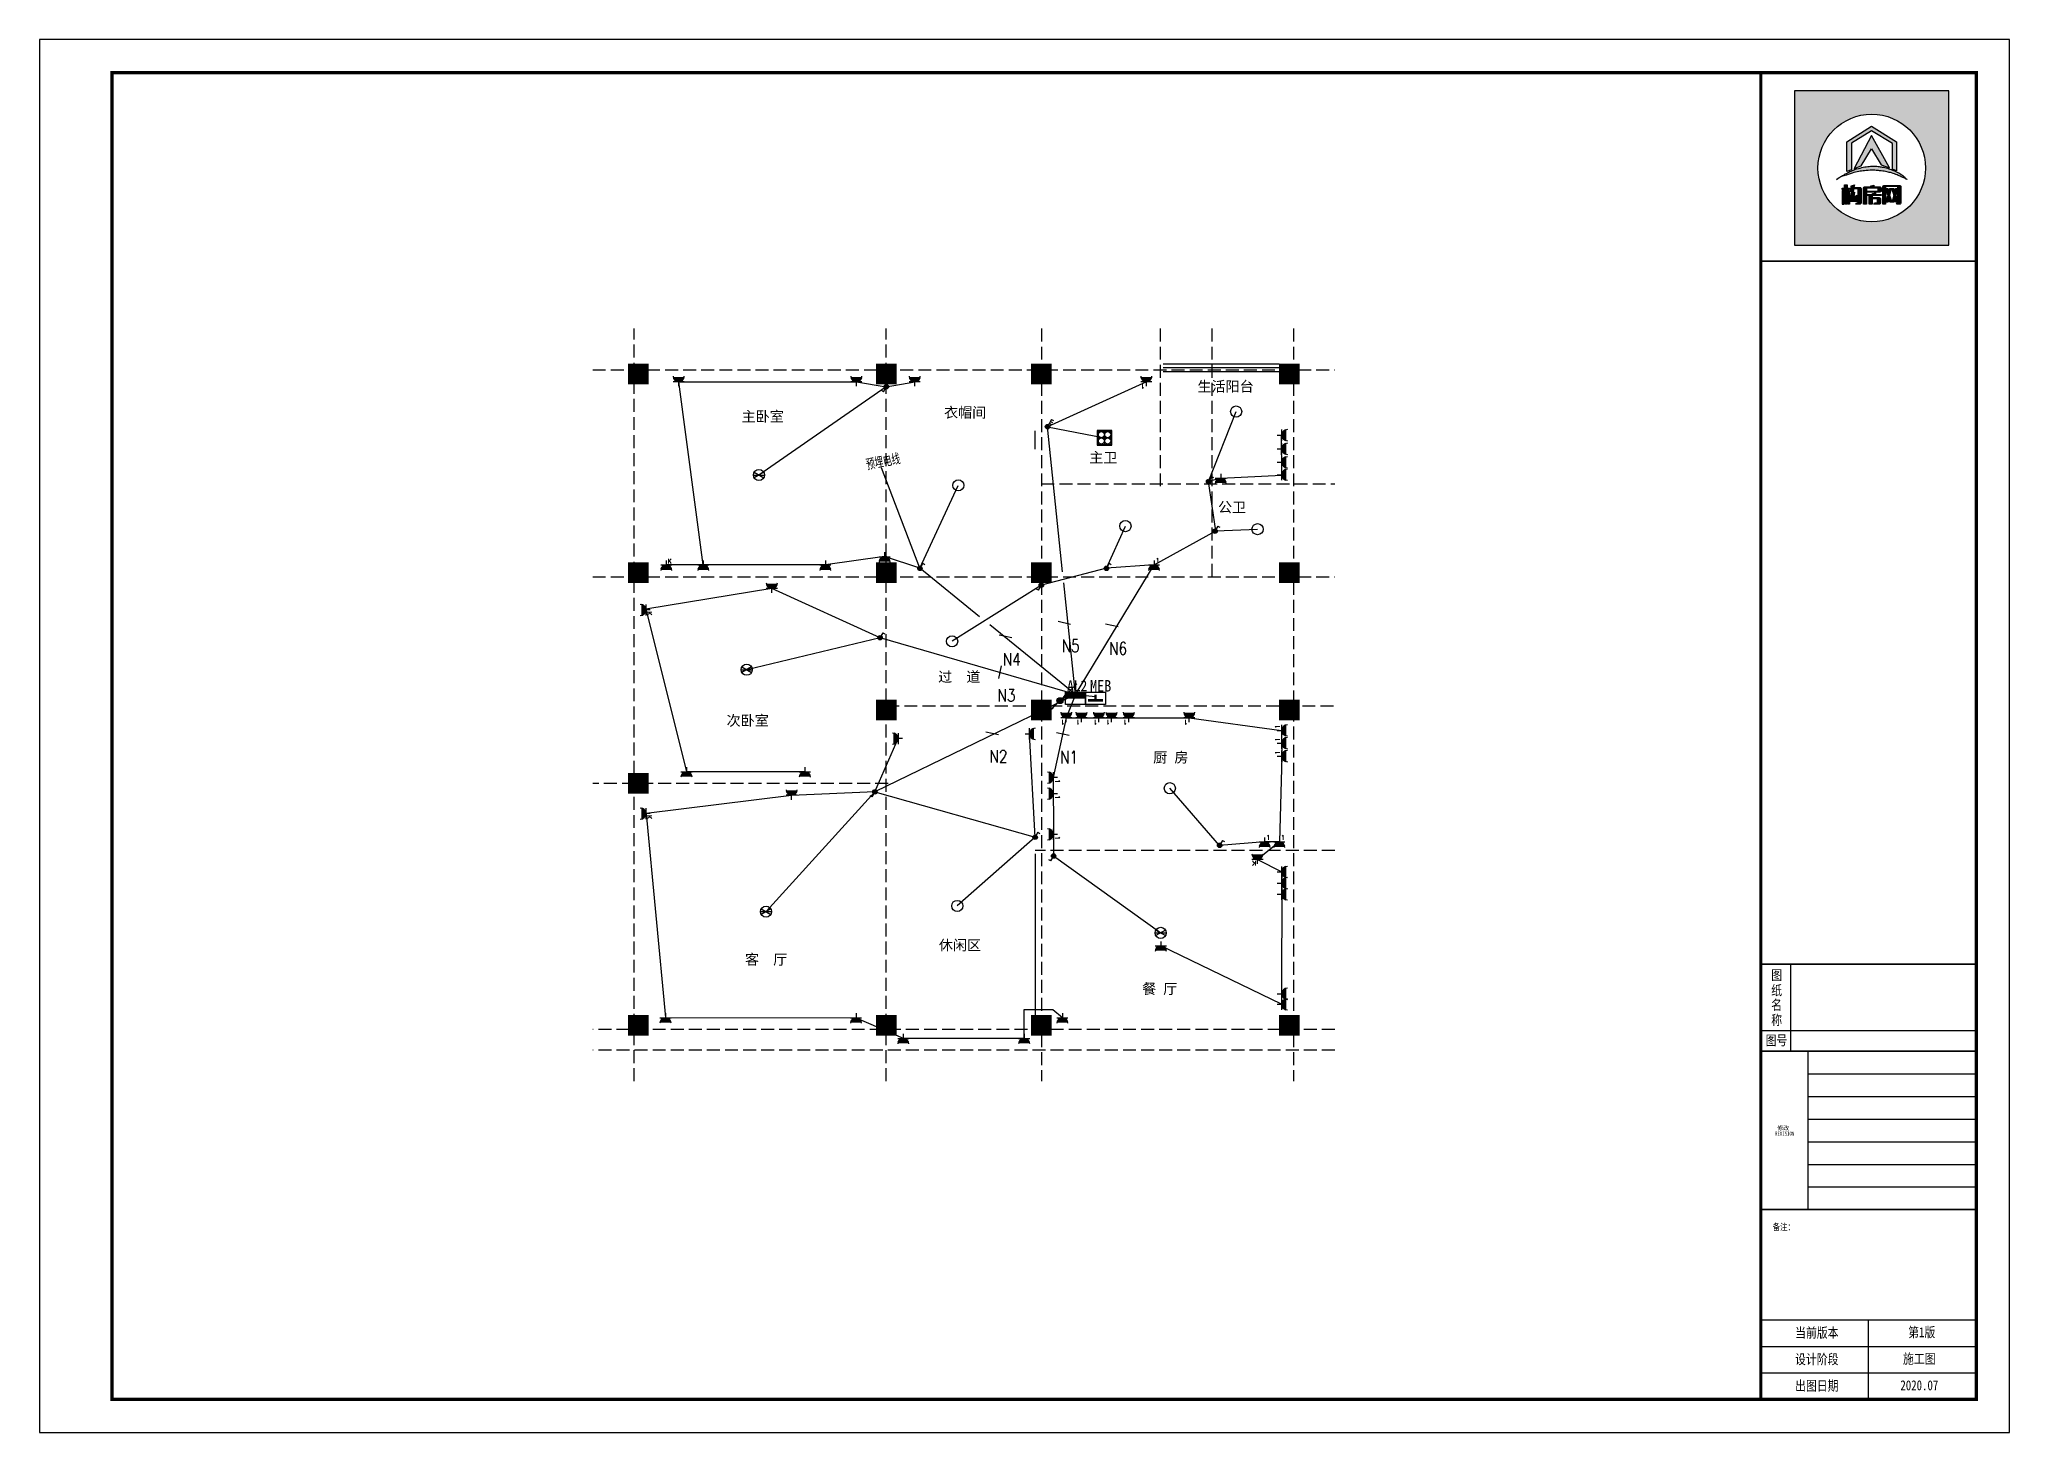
# Model space of a CAD drawing. Header units: millimetres. Extents: x -807114 to 42513, y -468455 to -61603.
# Drawn here: x -222682 to -184560, y -228981 to -202027 of the extents above; entities that cross this region are included whole.
import ezdxf
from ezdxf.enums import TextEntityAlignment as Align

# ---------------------------------------------------------------- set-up
doc = ezdxf.new("R2010")
doc.units = ezdxf.units.MM
doc.header["$LTSCALE"] = 1000
doc.linetypes.add('DASH', pattern=[0.35, 0.25, -0.1])
for name, color, linetype in [('8', 8, 'Continuous'), ('EQUIP-动力', 3, 'Continuous'), ('EQUIP-照明', 3, 'Continuous'), ('EQUIP-箱柜', 3, 'Continuous'), ('FF-FIXT', 31, 'Continuous'), ('KL截面', 30, 'Continuous'), ('LWIRE', 4, 'Continuous'), ('PUB_TEXT', 3, 'Continuous'), ('PUB_TITLE', 4, 'Continuous'), ('TEL_TEXT', 7, 'Continuous'), ('WIRE-照明', 230, 'Continuous'), ('建-轴', 1, 'Continuous')]:
    doc.layers.add(name, color=color, linetype=linetype)
doc.styles.add('_TCH_LABEL', font='COMPLEX', dxfattribs={"bigfont": 'GBCBIG'})
doc.styles.add('_TEL_DIM', font='SIMPLEX', dxfattribs={"width": 0.8, "height": 3.5, "bigfont": 'HZTXT'})
doc.styles.add('COMPLEX', font='COMPLEX')
doc.styles.add('D', font='simhei.ttf', dxfattribs={"width": 0.75, "height": 7})
doc.styles.add('ZDBOX', font='simsun.ttc', dxfattribs={"width": 0.7})
doc.styles.add('图框', font='simsun.ttc', dxfattribs={"width": 0.8})
doc.styles.add('宋体', font='simsun.ttc', dxfattribs={"width": 0.8})

msp = doc.modelspace()

# ---------------------------------------------------------------- texts
at = {"style": 'ZDBOX', "width": 0.8}
for s, height, p in [('纸', 192.5, (-189067.5, -220421.3)), ('图', 192.5, (-189067.5, -220130.8)), ('名', 192.5, (-189067.5, -220701.9)), ('称', 192.5, (-189067.5, -220997)), ('图号', 192.53, (-189071.4, -221394.1)), ('备注：', 128.35, (-188930.3, -224997.8))]:
    msp.add_text(s, height=height, dxfattribs=at).set_placement(p, align=Align.MIDDLE)
for s, p in [('当前版本', (-188711, -227143.9)), ('第1版', (-186522.5, -227135.1)), ('设计阶段', (-188711, -227657.3)), ('施工图', (-186623.1, -227648.5)), ('出图日期', (-188711, -228170.8)), ('2020.07', (-186673.3, -228162))]:
    msp.add_text(s, height=192.53, dxfattribs=at).set_placement(p)
at = {"layer": 'EQUIP-照明', "style": 'COMPLEX', "width": 0.8}
for s, p in [('N5', (-202900.3, -213879.2, 165995.4)), ('N6', (-201980.9, -213930.6, 165995.4)), ('N4', (-204040.5, -214141.9, 165995.4)), ('N3', (-204142.5, -214835.7, 165995.4)), ('N2', (-204297.2, -216019.2, 165995.4)), ('N1', (-202932.3, -216032.9, 165995.4))]:
    msp.add_text(s, height=240, dxfattribs=at).set_placement(p)
at = {"layer": 'EQUIP-照明', "style": '_TCH_LABEL', "flags": 8}
for tag, rotation, p in [('1', 180, (-201332.1, -208734.9)), ('K', 270, (-210875, -213131.2)), ('1', 180, (-202881.6, -215234.9)), ('1', 179.99973, (-202588.4, -215234.9)), ('1', 180.00013, (-202250.5, -215234.9)), ('1', 180, (-202007.1, -215234.9)), ('1', 180, (-201672.6, -215234.9)), ('1', 180, (-200502.2, -215234.9)), ('1', 90, (-198727.7, -215325.4)), ('1', 90, (-198727.7, -215572.3)), ('1', 90, (-198727.7, -215824.1)), ('1', 270, (-202982.6, -216377.3)), ('1', 270, (-202982.6, -216689)), ('K', 270, (-210875, -217070.8)), ('1', 270, (-202982.6, -217475.7)), ('K', 180, (-199179, -217962.5))]:
    msp.add_attdef(tag, text='K', height=89.8, rotation=rotation, dxfattribs=at).set_placement(p, align=Align.MIDDLE_CENTER)
for tag, p in [('K', (-210486.3, -212122.3)), ('1', (-201045.6, -212109.9)), ('1', (-198904.9, -217469.9)), ('1', (-198619.5, -217469.9))]:
    msp.add_attdef(tag, text='K', height=89.8, dxfattribs=at).set_placement(p, align=Align.MIDDLE_CENTER)
at = {"layer": 'KL截面', "linetype": 'ByBlock', "style": 'D'}
for s, p in [('生活阳台', (-200275.5, -208840.7)), ('主卧室', (-209094.8, -209420.7)), ('衣帽间', (-205178.4, -209344.5)), ('主卫', (-202366.7, -210215.6)), ('公卫', (-199877.8, -211177.2)), ('过  道', (-205291.4, -214458.6)), (' 次卧室', (-209521.6, -215304.5)), ('厨 房', (-201131.1, -216017.3)), ('休闲区', (-205279, -219651.4)), (' 客  厅', (-209163.7, -219926.8)), ('餐 厅', (-201345.4, -220494.9))]:
    msp.add_text(s, height=200, dxfattribs=at).set_placement(p)
at = {"layer": 'PUB_TEXT', "style": '图框', "width": 0.9}
for s, height, p in [('AL2', 212.27, (-202796.7, -214638.2)), ('MEB', 224, (-202352.4, -214645.6))]:
    msp.add_text(s, height=height, dxfattribs=at).set_placement(p)
at = {"layer": 'PUB_TEXT', "color": 8, "style": '宋体', "width": 0.7}
msp.add_text('REVISION', height=81.59, dxfattribs=at).set_placement((-189099, -223262.5), align=Align.BOTTOM_LEFT)
at = {"layer": 'PUB_TEXT', "color": 8, "style": '宋体'}
msp.add_text('修改', height=81.59, dxfattribs=at).set_placement((-189054.5, -223128.7))
at = {"layer": 'TEL_TEXT', "style": '_TEL_DIM', "width": 0.564706}
msp.add_text('预埋电线', height=217.6, rotation=10.88803, dxfattribs=at).set_placement((-206660.4, -210366.1, 0))

# ---------------------------------------------------------------- blocks, each defined once
blk = doc.blocks.new('sadasfafa')
h = blk.add_hatch(color=252)
h.dxf.hatch_style = 1
h.paths.add_polyline_path([(1853311, -2488040), (1853311, -2490368), (1855639, -2490368), (1855639, -2488040)])
h.paths.add_polyline_path([(1855286, -2489204, 1), (1853664, -2489204, 1)], flags=16)
edge = h.paths.add_edge_path(flags=0)
edge.add_spline(control_points=[(1853945, -2489376), (1853935, -2489385), (1854022, -2489327), (1854064, -2489324), (1854178, -2489280), (1854273, -2489257), (1854375, -2489242), (1854470, -2489236), (1854555, -2489239), (1854630, -2489250), (1854700, -2489259), (1854781, -2489280), (1854854, -2489303), (1854917, -2489335), (1854967, -2489354), (1854993, -2489368), (1855014, -2489382), (1854982, -2489354), (1854965, -2489332), (1854910, -2489297), (1854854, -2489260), (1854784, -2489234), (1854713, -2489206), (1854640, -2489189), (1854569, -2489179), (1854497, -2489176), (1854414, -2489178), (1854321, -2489198), (1854229, -2489222), (1854147, -2489257), (1854080, -2489292), (1854021, -2489325), (1853977, -2489352), (1853953, -2489369), (1853945, -2489376)], knot_values=[0, 0, 0, 0, 114.670179, 423.637006, 763.89867, 1083.683754, 1343.405239, 1688.07646, 1952.326814, 2113.699055, 2375.693807, 2595.188681, 2872.839541, 3068.155951, 3238.592156, 3348.056762, 3361.095167, 3431.805845, 3527.265261, 3733.200323, 3952.805082, 4160.23278, 4398.128766, 4650.488133, 4837.16968, 5050.428326, 5308.684497, 5588.159898, 5913.430939, 6163.12325, 6398.139207, 6601.625078, 6772.549769, 6871.149972, 6871.149972, 6871.149972, 6871.149972], degree=3, periodic=1)
h.paths.add_polyline_path([(1854530, -2489580), (1854534, -2489580), (1854534, -2489603), (1854618, -2489603), (1854618, -2489621), (1854481, -2489621), (1854481, -2489650), (1854589, -2489650), (1854599, -2489656), (1854606, -2489666), (1854606, -2489733), (1854600, -2489742), (1854590, -2489750), (1854506, -2489750), (1854514, -2489740), (1854518, -2489731), (1854552, -2489731), (1854558, -2489728), (1854560, -2489721), (1854560, -2489675), (1854558, -2489670), (1854553, -2489667), (1854481, -2489667), (1854481, -2489750), (1854436, -2489750), (1854436, -2489626), (1854433, -2489621), (1854406, -2489621), (1854406, -2489603), (1854488, -2489603), (1854488, -2489590)], flags=0)
h.paths.add_polyline_path([(1854486, -2489468), (1854506, -2489461), (1854506, -2489485), (1854510, -2489489), (1854601, -2489489), (1854609, -2489494), (1854615, -2489502), (1854615, -2489556), (1854607, -2489564), (1854599, -2489569), (1854401, -2489569), (1854394, -2489573), (1854394, -2489750), (1854349, -2489750), (1854349, -2489504), (1854355, -2489495), (1854367, -2489489), (1854462, -2489489), (1854462, -2489474)], flags=0)
h.paths.add_polyline_path([(1854394, -2489554), (1854394, -2489512), (1854404, -2489506), (1854562, -2489506), (1854570, -2489513), (1854570, -2489554)], flags=0)
h.paths.add_polyline_path([(1854214, -2489569), (1854203, -2489632), (1854193, -2489683), (1854194, -2489689), (1854218, -2489689), (1854220, -2489683), (1854214, -2489633), (1854254, -2489614), (1854263, -2489686), (1854263, -2489700), (1854255, -2489709), (1854159, -2489709), (1854150, -2489702), (1854148, -2489692), (1854173, -2489569)], flags=0)
h.paths.add_polyline_path([(1854187, -2489466), (1854213, -2489458), (1854207, -2489496), (1854296, -2489496), (1854305, -2489498), (1854312, -2489505), (1854314, -2489513), (1854314, -2489733), (1854310, -2489741), (1854301, -2489750), (1854231, -2489750), (1854238, -2489741), (1854243, -2489730), (1854261, -2489730), (1854268, -2489727), (1854270, -2489720), (1854270, -2489531), (1854270, -2489526), (1854267, -2489521), (1854260, -2489516), (1854202, -2489516), (1854201, -2489534), (1854196, -2489558), (1854150, -2489558), (1854159, -2489535), (1854165, -2489504), (1854167, -2489471)], flags=0)
h.paths.add_polyline_path([(1854140, -2489544), (1854140, -2489750), (1854114, -2489750), (1854114, -2489544)], flags=0)
h.paths.add_polyline_path([(1854056, -2489544), (1854053, -2489750), (1854031, -2489750), (1854031, -2489544)], flags=0)
h.paths.add_polyline_path([(1854107, -2489459), (1854107, -2489508), (1854139, -2489508), (1854139, -2489527), (1854107, -2489527), (1854107, -2489750), (1854062, -2489750), (1854062, -2489527), (1854029, -2489527), (1854029, -2489508), (1854062, -2489508), (1854062, -2489459)], flags=0)
h.paths.add_polyline_path([(1854209, -2489211), (1854471, -2488714), (1854743, -2489200), (1854618, -2489155), (1854470, -2488913), (1854318, -2489172)], flags=0)
h.paths.add_polyline_path([(1854102, -2488808), (1854470, -2488575), (1854848, -2488810), (1854848, -2489247), (1854790, -2489223), (1854790, -2488832), (1854471, -2488643), (1854168, -2488829), (1854168, -2489231), (1854102, -2489257)], flags=0)
h.paths.add_polyline_path([(1854685, -2489750), (1854641, -2489750), (1854641, -2489488), (1854641, -2489484), (1854646, -2489475), (1854656, -2489467), (1854898, -2489467), (1854907, -2489471), (1854916, -2489478), (1854916, -2489731), (1854908, -2489743), (1854902, -2489750), (1854847, -2489750), (1854858, -2489732), (1854866, -2489731), (1854869, -2489724), (1854869, -2489718), (1854867, -2489718), (1854836, -2489718), (1854826, -2489684), (1854814, -2489718), (1854746, -2489718), (1854736, -2489684), (1854722, -2489718), (1854689, -2489718), (1854689, -2489709), (1854691, -2489709), (1854720, -2489621), (1854685, -2489512)], flags=0)
h.paths.add_polyline_path([(1854779, -2489518), (1854809, -2489621), (1854781, -2489709), (1854777, -2489709), (1854750, -2489621), (1854775, -2489518)], flags=0)
h = blk.add_hatch(color=7)
h.dxf.hatch_style = 1
h.paths.add_polyline_path([(1854102, -2489257), (1854168, -2489231), (1854168, -2488829), (1854471, -2488643), (1854790, -2488832), (1854790, -2489223), (1854848, -2489247), (1854848, -2488810), (1854470, -2488575), (1854102, -2488808)])
h = blk.add_hatch(color=7)
h.dxf.hatch_style = 1
h.paths.add_polyline_path([(1854318, -2489172), (1854470, -2488913), (1854618, -2489155), (1854743, -2489200), (1854471, -2488714), (1854209, -2489211)])
h = blk.add_hatch(color=7)
h.dxf.hatch_style = 1
edge = h.paths.add_edge_path()
edge.add_spline(control_points=[(1853945, -2489376), (1853953, -2489369), (1853977, -2489352), (1854021, -2489325), (1854080, -2489292), (1854147, -2489257), (1854229, -2489222), (1854321, -2489198), (1854414, -2489178), (1854497, -2489176), (1854569, -2489179), (1854640, -2489189), (1854713, -2489206), (1854784, -2489234), (1854854, -2489260), (1854910, -2489297), (1854965, -2489332), (1854982, -2489354), (1855014, -2489382), (1854993, -2489368), (1854967, -2489354), (1854917, -2489335), (1854854, -2489303), (1854781, -2489280), (1854700, -2489259), (1854630, -2489250), (1854555, -2489239), (1854470, -2489236), (1854375, -2489242), (1854273, -2489257), (1854178, -2489280), (1854064, -2489324), (1854022, -2489327), (1853935, -2489385), (1853945, -2489376)], knot_values=[0, 0, 0, 0, 98.600203, 269.524894, 473.010766, 708.026723, 957.719033, 1282.990074, 1562.465475, 1820.721647, 2033.980292, 2220.661839, 2473.021206, 2710.917192, 2918.34489, 3137.949649, 3343.884711, 3439.344127, 3510.054805, 3523.09321, 3632.557816, 3802.994021, 3998.310431, 4275.961291, 4495.456165, 4757.450917, 4918.823158, 5183.073513, 5527.744733, 5787.466218, 6107.251302, 6447.512966, 6756.479793, 6871.149972, 6871.149972, 6871.149972, 6871.149972], degree=3, periodic=1)
h = blk.add_hatch(color=7)
h.dxf.hatch_style = 1
h.paths.add_polyline_path([(1854062, -2489459), (1854062, -2489508), (1854029, -2489508), (1854029, -2489527), (1854062, -2489527), (1854062, -2489750), (1854107, -2489750), (1854107, -2489527), (1854139, -2489527), (1854139, -2489508), (1854107, -2489508), (1854107, -2489459)])
h = blk.add_hatch(color=7)
h.dxf.hatch_style = 1
h.paths.add_polyline_path([(1854031, -2489544), (1854031, -2489750), (1854053, -2489750), (1854056, -2489544)])
h = blk.add_hatch(color=7)
h.dxf.hatch_style = 1
h.paths.add_polyline_path([(1854114, -2489544), (1854114, -2489750), (1854140, -2489750), (1854140, -2489544)])
h = blk.add_hatch(color=7)
h.dxf.hatch_style = 1
h.paths.add_polyline_path([(1854167, -2489471), (1854165, -2489504), (1854159, -2489535), (1854150, -2489558), (1854196, -2489558), (1854201, -2489534), (1854202, -2489516), (1854260, -2489516), (1854267, -2489521), (1854270, -2489526), (1854270, -2489531), (1854270, -2489720), (1854268, -2489727), (1854261, -2489730), (1854243, -2489730), (1854238, -2489741), (1854231, -2489750), (1854301, -2489750), (1854310, -2489741), (1854314, -2489733), (1854314, -2489513), (1854312, -2489505), (1854305, -2489498), (1854296, -2489496), (1854207, -2489496), (1854213, -2489458), (1854187, -2489466)])
h = blk.add_hatch(color=7)
h.dxf.hatch_style = 1
h.paths.add_polyline_path([(1854462, -2489474), (1854462, -2489489), (1854367, -2489489), (1854355, -2489495), (1854349, -2489504), (1854349, -2489750), (1854394, -2489750), (1854394, -2489573), (1854401, -2489569), (1854599, -2489569), (1854607, -2489564), (1854615, -2489556), (1854615, -2489502), (1854609, -2489494), (1854601, -2489489), (1854510, -2489489), (1854506, -2489485), (1854506, -2489461), (1854486, -2489468)])
h.paths.add_polyline_path([(1854394, -2489554), (1854394, -2489512), (1854404, -2489506), (1854562, -2489506), (1854570, -2489513), (1854570, -2489554)], flags=16)
h = blk.add_hatch(color=7)
h.dxf.hatch_style = 1
h.paths.add_polyline_path([(1854685, -2489512), (1854685, -2489493), (1854693, -2489483), (1854862, -2489483), (1854869, -2489491), (1854869, -2489724), (1854866, -2489731), (1854858, -2489732), (1854847, -2489750), (1854902, -2489750), (1854908, -2489743), (1854916, -2489731), (1854916, -2489478), (1854907, -2489471), (1854898, -2489467), (1854656, -2489467), (1854646, -2489475), (1854641, -2489484), (1854641, -2489488), (1854641, -2489750), (1854685, -2489750)])
h = blk.add_hatch(color=7)
h.dxf.hatch_style = 1
h.paths.add_polyline_path([(1854866, -2489709), (1854840, -2489621), (1854866, -2489512), (1854836, -2489512), (1854824, -2489558), (1854808, -2489512), (1854745, -2489512), (1854734, -2489557), (1854719, -2489512), (1854689, -2489512), (1854720, -2489621), (1854691, -2489709), (1854689, -2489709), (1854689, -2489710), (1854689, -2489718), (1854722, -2489718), (1854736, -2489684), (1854746, -2489718), (1854814, -2489718), (1854826, -2489684), (1854836, -2489718), (1854867, -2489718), (1854867, -2489709)])
h.paths.add_polyline_path([(1854779, -2489518), (1854809, -2489621), (1854781, -2489709), (1854777, -2489709), (1854750, -2489621), (1854775, -2489518)], flags=16)
h = blk.add_hatch(color=7)
h.dxf.hatch_style = 1
h.paths.add_polyline_path([(1854173, -2489569), (1854148, -2489692), (1854150, -2489702), (1854159, -2489709), (1854255, -2489709), (1854263, -2489700), (1854263, -2489686), (1854254, -2489614), (1854214, -2489633), (1854220, -2489683), (1854218, -2489689), (1854194, -2489689), (1854193, -2489683), (1854203, -2489632), (1854214, -2489569)])
h = blk.add_hatch(color=7)
h.dxf.hatch_style = 1
h.paths.add_polyline_path([(1854488, -2489590), (1854488, -2489603), (1854406, -2489603), (1854406, -2489621), (1854433, -2489621), (1854436, -2489626), (1854436, -2489750), (1854481, -2489750), (1854481, -2489667), (1854553, -2489667), (1854558, -2489670), (1854560, -2489675), (1854560, -2489721), (1854558, -2489728), (1854552, -2489731), (1854518, -2489731), (1854514, -2489740), (1854506, -2489750), (1854590, -2489750), (1854600, -2489742), (1854606, -2489733), (1854606, -2489666), (1854599, -2489656), (1854589, -2489650), (1854481, -2489650), (1854481, -2489621), (1854618, -2489621), (1854618, -2489603), (1854534, -2489603), (1854534, -2489580), (1854530, -2489580)])
for points in [[(1855639, -2488040), (1853311, -2488040), (1853311, -2490368), (1855639, -2490368)], [(1854102, -2489257), (1854102, -2488808), (1854470, -2488575), (1854848, -2488810), (1854848, -2489247), (1854790, -2489223), (1854790, -2488832), (1854471, -2488643), (1854168, -2488829), (1854168, -2489231)], [(1854209, -2489211), (1854318, -2489172), (1854470, -2488913), (1854618, -2489155), (1854743, -2489200), (1854471, -2488714)], [(1854062, -2489459), (1854107, -2489459), (1854107, -2489508), (1854139, -2489508), (1854139, -2489527), (1854107, -2489527), (1854107, -2489750), (1854062, -2489750), (1854062, -2489527), (1854029, -2489527), (1854029, -2489508), (1854062, -2489508)], [(1854056, -2489544), (1854031, -2489544), (1854031, -2489750), (1854053, -2489750)], [(1854114, -2489544), (1854140, -2489544), (1854140, -2489750), (1854114, -2489750)], [(1854462, -2489474), (1854486, -2489468), (1854506, -2489461), (1854506, -2489485), (1854510, -2489489), (1854601, -2489489), (1854609, -2489494), (1854615, -2489502), (1854615, -2489556), (1854607, -2489564), (1854599, -2489569), (1854401, -2489569), (1854394, -2489573), (1854394, -2489750), (1854349, -2489750), (1854349, -2489504), (1854355, -2489495), (1854367, -2489489), (1854462, -2489489)], [(1854394, -2489554), (1854570, -2489554), (1854570, -2489513), (1854562, -2489506), (1854404, -2489506), (1854394, -2489512)], [(1854641, -2489750), (1854641, -2489488), (1854641, -2489484), (1854646, -2489475), (1854656, -2489467), (1854898, -2489467), (1854907, -2489471), (1854916, -2489478), (1854916, -2489731), (1854908, -2489743), (1854902, -2489750), (1854847, -2489750), (1854858, -2489732), (1854866, -2489731), (1854869, -2489724), (1854869, -2489491), (1854862, -2489483), (1854693, -2489483), (1854685, -2489493), (1854685, -2489750)], [(1854775, -2489518), (1854779, -2489518), (1854809, -2489621), (1854781, -2489709), (1854777, -2489709), (1854750, -2489621)], [(1854488, -2489590), (1854530, -2489580), (1854534, -2489580), (1854534, -2489603), (1854618, -2489603), (1854618, -2489621), (1854481, -2489621), (1854481, -2489650), (1854589, -2489650), (1854599, -2489656), (1854606, -2489666), (1854606, -2489733), (1854600, -2489742), (1854590, -2489750), (1854506, -2489750), (1854514, -2489740), (1854518, -2489731), (1854552, -2489731), (1854558, -2489728), (1854560, -2489721), (1854560, -2489675), (1854558, -2489670), (1854553, -2489667), (1854481, -2489667), (1854481, -2489750), (1854436, -2489750), (1854436, -2489626), (1854433, -2489621), (1854406, -2489621), (1854406, -2489603), (1854488, -2489603)]]:
    blk.add_lwpolyline(points, close=True)
for points in [[(1854167, -2489471), (1854187, -2489466), (1854213, -2489458), (1854207, -2489496), (1854296, -2489496), (1854305, -2489498), (1854312, -2489505), (1854314, -2489513), (1854314, -2489733), (1854310, -2489741), (1854301, -2489750), (1854231, -2489750), (1854238, -2489741), (1854243, -2489730), (1854261, -2489730), (1854268, -2489727), (1854270, -2489720), (1854270, -2489531), (1854270, -2489526), (1854267, -2489521), (1854260, -2489516), (1854202, -2489516), (1854201, -2489534), (1854196, -2489558), (1854150, -2489558), (1854150, -2489558), (1854159, -2489535), (1854165, -2489504), (1854167, -2489471)], [(1854866, -2489709), (1854866, -2489709), (1854867, -2489709), (1854867, -2489718), (1854836, -2489718), (1854826, -2489684), (1854814, -2489718), (1854746, -2489718), (1854736, -2489684), (1854722, -2489718), (1854689, -2489718), (1854689, -2489710), (1854689, -2489709), (1854691, -2489709), (1854720, -2489621), (1854689, -2489512)], [(1854173, -2489569), (1854214, -2489569), (1854203, -2489632), (1854193, -2489683), (1854194, -2489689), (1854218, -2489689), (1854220, -2489683), (1854214, -2489633), (1854254, -2489614), (1854263, -2489686), (1854263, -2489700), (1854255, -2489709), (1854159, -2489709), (1854150, -2489702), (1854148, -2489692), (1854173, -2489569)]]:
    blk.add_lwpolyline(points)
at = {"color": 7}
blk.add_lwpolyline([(1854689, -2489512), (1854719, -2489512), (1854734, -2489557), (1854745, -2489512), (1854808, -2489512), (1854824, -2489558), (1854836, -2489512), (1854866, -2489512), (1854840, -2489621), (1854866, -2489709)], dxfattribs=at)
blk.add_circle((1854475, -2489204), 811)
at = {"start_tangent": (-0.74079, -0.671736), "end_tangent": (-0.74079, -0.671736)}
blk.add_spline([(1853945, -2489376), (1853977, -2489357), (1854071, -2489318), (1854178, -2489282), (1854280, -2489257), (1854365, -2489245), (1854479, -2489238), (1854566, -2489241), (1854619, -2489248), (1854704, -2489261), (1854775, -2489279), (1854861, -2489308), (1854920, -2489335), (1854972, -2489357), (1855003, -2489375), (1855007, -2489377), (1854990, -2489361), (1854968, -2489339), (1854913, -2489299), (1854851, -2489261), (1854787, -2489235), (1854714, -2489208), (1854633, -2489189), (1854572, -2489180), (1854501, -2489177), (1854416, -2489181), (1854326, -2489198), (1854222, -2489227), (1854146, -2489259), (1854077, -2489294), (1854019, -2489327), (1853971, -2489357), (1853945, -2489376)], degree=3, dxfattribs=at)
blk = doc.blocks.new('SSSS')
at = {"layer": 'EQUIP-照明'}
for p, q in [((-14919, 165525), (-14559, 165525)), ((-14583, 165615), (-14895, 165435)), ((-14895, 165615), (-14583, 165435))]:
    blk.add_line(p, q, dxfattribs=at)
blk.add_circle((-14739, 165525), 180, dxfattribs=at)
blk = doc.blocks.new('LLLL')
at = {"layer": 'EQUIP-照明'}
h = blk.add_hatch(color=256, dxfattribs=at)
edge = h.paths.add_edge_path()
edge.add_arc((-15117, 164271), 72, 0, 360)
for q in [(-15090, 164321), (-14961, 164396)]:
    blk.add_line((-15025, 164433), q, dxfattribs=at)
blk.add_circle((-15117, 164271), 72, dxfattribs=at)
blk = doc.blocks.new('rrrr')
at = {"layer": 'EQUIP-照明'}
h = blk.add_hatch(color=256, dxfattribs=at)
edge = h.paths.add_edge_path()
edge.add_arc((-128876, 125039), 72, 0, 360)
for p, q in [((-128745, 125273), (-128869, 125059)), ((-128817, 125149), (-128752, 125111)), ((-128781, 125211), (-128716, 125174)), ((-128745, 125273), (-128680, 125236))]:
    blk.add_line(p, q, dxfattribs=at)
blk.add_circle((-128876, 125039), 72, dxfattribs=at)
blk = doc.blocks.new('PPPP')
at = {"layer": 'EQUIP-动力'}
h = blk.add_hatch(color=256, dxfattribs=at)
edge = h.paths.add_edge_path()
edge.add_line((-12365, 164817), (-12018, 164817))
edge.add_arc((-12191, 164769), 180, 15.43317, 164.56683)
for p, q in [((-12190, 165093), (-12190, 164817)), ((-12370, 164949), (-12010, 164949)), ((-12365, 164817), (-12018, 164817)), ((-12364, 164817), (-12017, 164817))]:
    blk.add_line(p, q, dxfattribs=at)
for centre, start, end in [((-12190, 164769), 0, 180), ((-12191, 164769), 15.43317, 164.56683)]:
    blk.add_arc(centre, 180, start, end, dxfattribs=at)
blk = doc.blocks.new('CCCC')
at = {"layer": 'EQUIP-箱柜'}
blk.add_lwpolyline([(-15699, 163394), (-15219, 163394), (-15219, 163094), (-15699, 163094)], close=True, dxfattribs=at)
at = {"layer": 'EQUIP-箱柜', "const_width": 60}
for points in [[(-15279, 163292), (-15639, 163292)], [(-15459, 163292), (-15459, 163154)]]:
    blk.add_lwpolyline(points, dxfattribs=at)
blk = doc.blocks.new('BBBB')
at = {"layer": 'EQUIP-箱柜'}
blk.add_hatch(color=256, dxfattribs=at).paths.add_polyline_path([(-13534, 163244), (-14014, 163244), (-14014, 163094), (-13534, 163094)])
blk.add_line((-14014, 163244), (-13534, 163244), dxfattribs=at)
blk.add_lwpolyline([(-13534, 163394), (-13534, 163094), (-14014, 163094), (-14014, 163394)], close=True, dxfattribs=at)

# ---------------------------------------------------------------- hatches: boundary and pattern name
h = msp.add_hatch(color=251)
h.dxf.hatch_style = 1
h.paths.add_polyline_path([(-211295.1, -208702.4), (-210895.1, -208702.4), (-210895.1, -208302.4), (-211295.1, -208302.4)])
h = msp.add_hatch(color=251)
h.dxf.hatch_style = 1
h.paths.add_polyline_path([(-206495.1, -208702.4), (-206095.1, -208702.4), (-206095.1, -208302.4), (-206495.1, -208302.4)])
h = msp.add_hatch(color=251)
h.dxf.hatch_style = 1
h.paths.add_polyline_path([(-203495.1, -208702.4), (-203095.1, -208702.4), (-203095.1, -208302.4), (-203495.1, -208302.4)])
h = msp.add_hatch(color=251)
h.dxf.hatch_style = 1
h.paths.add_polyline_path([(-198695.1, -208702.4), (-198295.1, -208702.4), (-198295.1, -208302.4), (-198695.1, -208302.4)])
h = msp.add_hatch(color=251)
h.dxf.hatch_style = 1
h.paths.add_polyline_path([(-211295.1, -212142.4), (-210895.1, -212142.4), (-210895.1, -212542.4), (-211295.1, -212542.4)])
h = msp.add_hatch(color=251)
h.dxf.hatch_style = 1
h.paths.add_polyline_path([(-206495.1, -212142.4), (-206495.1, -212542.4), (-206095.1, -212542.4), (-206095.1, -212142.4)])
h = msp.add_hatch(color=251)
h.dxf.hatch_style = 1
h.paths.add_polyline_path([(-203495.1, -212142.4), (-203495.1, -212542.4), (-203095.1, -212542.4), (-203095.1, -212142.4)])
h = msp.add_hatch(color=251)
h.dxf.hatch_style = 1
h.paths.add_polyline_path([(-198695.1, -212142.4), (-198295.1, -212142.4), (-198295.1, -212542.4), (-198695.1, -212542.4)])
h = msp.add_hatch(color=251)
h.dxf.hatch_style = 1
h.paths.add_polyline_path([(-206495.1, -214802.4), (-206495.1, -215202.4), (-206095.1, -215202.4), (-206095.1, -214802.4)])
h = msp.add_hatch(color=251)
h.dxf.hatch_style = 1
h.paths.add_polyline_path([(-203495.1, -214802.4), (-203495.1, -215202.4), (-203095.1, -215202.4), (-203095.1, -214802.4)])
h = msp.add_hatch(color=251)
h.dxf.hatch_style = 1
h.paths.add_polyline_path([(-198695.1, -214802.4), (-198295.1, -214802.4), (-198295.1, -215202.4), (-198695.1, -215202.4)])
h = msp.add_hatch(color=251)
h.dxf.hatch_style = 1
h.paths.add_polyline_path([(-211295.1, -216222.4), (-210895.1, -216222.4), (-210895.1, -216622.4), (-211295.1, -216622.4)])
h = msp.add_hatch(color=251)
h.dxf.hatch_style = 1
h.paths.add_polyline_path([(-211295.1, -220902.4), (-211295.1, -221302.4), (-210895.1, -221302.4), (-210895.1, -220902.4)])
h = msp.add_hatch(color=251)
h.dxf.hatch_style = 1
h.paths.add_polyline_path([(-206495.1, -220902.4), (-206495.1, -221302.4), (-206095.1, -221302.4), (-206095.1, -220902.4)])
h = msp.add_hatch(color=251)
h.dxf.hatch_style = 1
h.paths.add_polyline_path([(-203495.1, -220902.4), (-203495.1, -221302.4), (-203095.1, -221302.4), (-203095.1, -220902.4)])
h = msp.add_hatch(color=251)
h.dxf.hatch_style = 1
h.paths.add_polyline_path([(-198695.1, -220902.4), (-198695.1, -221302.4), (-198295.1, -221302.4), (-198295.1, -220902.4)])
at = {"layer": 'LWIRE'}
for points in [[(-203173.4, -215060.4), (-203052.5, -214965.1), (-203080.3, -214942.3)], [(-202895.4, -214781.7), (-202774.4, -214686.4), (-202802.3, -214663.7)]]:
    msp.add_hatch(color=256, dxfattribs=at).paths.add_polyline_path(points)
h = msp.add_hatch(color=256, dxfattribs=at)
edge = h.paths.add_edge_path()
edge.add_arc((-202935.1, -214820.4), 57.6, 180, 540)

# ---------------------------------------------------------------- linework, layer by layer
at = {"color": 251}
msp.add_line((-203415.1, -217782.4), (-203415.1, -220902.4), dxfattribs=at)
for p, q in [((-188796, -221600.8), (-188796, -219916.1)), ((-189373.6, -221199.7), (-185202.1, -221199.7))]:
    msp.add_line(p, q)
at = {"const_width": 32.1}
for points in [[(-189373.6, -206314.3), (-185202.1, -206314.3)], [(-189373.6, -219916.1), (-185202.1, -219916.1)], [(-189373.6, -221600.8), (-185202.1, -221600.8)], [(-189373.6, -224667.2), (-185202.1, -224667.2)]]:
    msp.add_lwpolyline(points, dxfattribs=at)
at = {"color": 3}
msp.add_lwpolyline([(-203415.1, -209952.4), (-203415.1, -209602.4)], dxfattribs=at)
at = {"layer": '8', "color": 161}
for p, q in [((-202072, -209609.9), (-202072, -209861.9)), ((-201946, -209735.9), (-202198, -209735.9))]:
    msp.add_line(p, q, dxfattribs=at)
msp.add_lwpolyline([(-202198, -209609.9), (-202198, -209861.9), (-201946, -209861.9), (-201946, -209609.9)], close=True, dxfattribs=at)
at = {"layer": 'EQUIP-照明'}
for p, q in [((-202972, -213285.3, 165995.4), (-202727.9, -213337.3, 165995.4)), ((-202052.6, -213336.6, 165995.4), (-201808.5, -213388.6, 165995.4)), ((-204112.2, -213547.9, 165995.4), (-203868, -213599.9, 165995.4)), ((-204118.1, -214389.8, 165995.4), (-204066.1, -214145.7, 165995.4)), ((-204368.9, -215425.2, 165995.4), (-204124.8, -215477.2, 165995.4)), ((-203003.9, -215438.9, 165995.4), (-202759.8, -215490.9, 165995.4))]:
    msp.add_line(p, q, dxfattribs=at)
msp.add_lwpolyline([(-202212, -209595.9), (-202212, -209875.9), (-201932, -209875.9), (-201932, -209595.9)], close=True, dxfattribs=at)
for centre, radius in [((-199525.7, -209226.7), 107.7), ((-202133.2, -209674.7), 61.3), ((-202010.7, -209674.7), 61.3), ((-202133.2, -209797.2), 61.3), ((-202010.7, -209797.2), 61.3), ((-204902.1, -210655.2), 107.7), ((-201667.7, -211443.4), 107.7), ((-199111.6, -211502.7), 107.7), ((-205021.4, -213672), 107.7), ((-200809.3, -216514.3), 107.7), ((-204922, -218791.3), 107.7)]:
    msp.add_circle(centre, radius, dxfattribs=at)
at = {"layer": 'FF-FIXT', "ltscale": 3}
for p, q in [((-200935.1, -208302.4), (-198695.1, -208302.4)), ((-200935.1, -208377.4), (-198695.1, -208377.4)), ((-200935.1, -208452.4), (-198695.1, -208452.4))]:
    msp.add_line(p, q, dxfattribs=at)
at = {"layer": 'LWIRE'}
msp.add_line((-203174.5, -215060.4), (-202606.4, -214492.3), dxfattribs=at)
msp.add_lwpolyline([(-202802.2, -214663.6), (-202895.3, -214781.7), (-202774.4, -214686.4)], close=True, dxfattribs=at)
msp.add_circle((-202935.1, -214820.4), 57.6, dxfattribs=at)
at = {"layer": 'PUB_TITLE'}
for p, q in [((-189373.6, -226799.2), (-185202.1, -226799.2)), ((-187287.9, -228339.4), (-187287.9, -226799.2)), ((-189373.6, -227312.6), (-185202.1, -227312.6)), ((-189373.6, -227826), (-185202.1, -227826))]:
    msp.add_line(p, q, dxfattribs=at)
for points in [[(-222681.7, -228981.2), (-184560.3, -228981.2), (-184560.3, -202026.7), (-222681.7, -202026.7)], [(-221275.3, -228339.4), (-185202.1, -228339.4), (-185202.1, -202668.4), (-221275.3, -202668.4)]]:
    msp.add_lwpolyline(points, close=True, dxfattribs=at)
at = {"layer": 'PUB_TITLE', "const_width": 64.2}
msp.add_lwpolyline([(-221275.3, -228339.4), (-185202.1, -228339.4), (-185202.1, -202668.4), (-221275.3, -202668.4)], close=True, dxfattribs=at)
msp.add_lwpolyline([(-189373.6, -228339.4), (-189373.6, -202668.4)], dxfattribs=at)
at = {"layer": 'PUB_TITLE'}
msp.add_lwpolyline([(-189373.6, -224667.2), (-185202.1, -224667.2)], dxfattribs=at)
for points in [[(-188466, -221600.8), (-188466, -221600.8), (-188466, -224647.9), (-188466, -224647.9)], [(-188466, -222038.8), (-188466, -222038.8), (-186034.9, -222038.8), (-185202.1, -222038.8)], [(-188466, -222476.9), (-188466, -222476.9), (-186034.9, -222476.9), (-185202.1, -222476.9)], [(-188466, -222914.9), (-188466, -222914.9), (-186034.9, -222914.9), (-185202.1, -222914.9)], [(-188466, -223353), (-188466, -223353), (-186034.9, -223353), (-185202.1, -223353)], [(-188466, -223791.1), (-188466, -223791.1), (-186034.9, -223791.1), (-185202.1, -223791.1)], [(-188466, -224229.1), (-188466, -224229.1), (-186034.9, -224229.1), (-185202.1, -224229.1)]]:
    msp.add_open_spline(points, degree=3, dxfattribs=at)
at = {"layer": 'WIRE-照明'}
for p, q in [((-210312, -208653.6), (-206874.5, -208650.1)), ((-209835.8, -212191.1), (-210311.5, -208650.1)), ((-206295.1, -208745.5), (-208759.5, -210454.8)), ((-206873.4, -208650.1), (-206295.1, -208745.5)), ((-206295.1, -208745.5), (-205744.6, -208653.6)), ((-201262.9, -208653.6), (-203175.1, -209519.3)), ((-200058.9, -210579.3), (-199525.7, -209226.7)), ((-203175.1, -209519.3), (-202072, -209735.9)), ((-202882.8, -212325.9), (-203175.1, -209519.3)), ((-198642.5, -210459.2), (-198646.4, -209683.9)), ((-205645.1, -212259.3), (-206387.4, -210318.3)), ((-205645.1, -212259.3), (-204902.1, -210655.2)), ((-199823.5, -210514.7), (-200058.9, -210579.3)), ((-199918.1, -211537.4), (-200058.9, -210579.3)), ((-199824.6, -210514.7), (-198642.5, -210459.2)), ((-202035.1, -212259.3), (-201667.7, -211443.4)), ((-201115.3, -212194.7), (-199918.1, -211537.4)), ((-199918.1, -211537.4), (-199111.6, -211502.7)), ((-209835.3, -212194.7), (-210552.4, -212195.1)), ((-207473, -212191.1), (-209835.8, -212191.1)), ((-206327.7, -212031.1), (-207473, -212191.1)), ((-205645.1, -212259.3), (-206327.7, -212031.1)), ((-204490.1, -213195.5), (-205645.1, -212259.3)), ((-202035.1, -212259.3), (-203295.1, -212585.5)), ((-202635.7, -214698.6), (-201115.3, -212194.7)), ((-201114.3, -212194.7), (-202035.1, -212259.3)), ((-208510, -212650.1), (-210948.8, -213047.2)), ((-206415.1, -213602.7), (-208510, -212650.1)), ((-203295.1, -212585.5), (-205021.4, -213672)), ((-202635.7, -214698.6), (-202860.3, -212542.4)), ((-210948.8, -213047.2), (-210160.4, -216191.1)), ((-202635.7, -214698.6), (-204292.8, -213355.4)), ((-206415.1, -213602.7), (-208995.6, -214222.4)), ((-202635.7, -214698.6), (-206415.1, -213602.7)), ((-202635.7, -214698.6), (-206515.6, -216585.5)), ((-202935.1, -214820.4), (-202635.7, -214698.6)), ((-202635.7, -214698.6), (-202812.4, -215153.6)), ((-202635.7, -214698.6), (-202247.1, -214738.8)), ((-202812.4, -215153.6), (-203063.9, -216308.1)), ((-202812.4, -215153.6), (-200433, -215153.6)), ((-200433, -215153.6), (-198646.4, -215394.6)), ((-206515.6, -216585.5), (-206063.9, -215555.4)), ((-203415.1, -217462.8), (-203526.4, -215461.7)), ((-198646.4, -215394.6), (-198642.8, -215894.7)), ((-198642.8, -215894.7), (-198685.9, -217554.7)), ((-210160.4, -216191.1), (-207870.5, -216189.6)), ((-203063.9, -216308.1), (-203063.1, -217406.5)), ((-199845.1, -217619.3), (-200809.3, -216514.3)), ((-208127.1, -216653.6), (-210943.9, -217004.7)), ((-208621.8, -218902), (-206515.6, -216585.5)), ((-206515.6, -216585.5), (-208127.1, -216653.6)), ((-206515.6, -216585.5), (-203415.1, -217462.8)), ((-210943.9, -217004.7), (-210567.4, -220951.1)), ((-203415.1, -217462.8), (-204922, -218791.3)), ((-203063.1, -217406.5), (-203058.1, -217825.5)), ((-198974.7, -217554.7), (-199845.1, -217619.3)), ((-198688.7, -217554.7), (-199112.9, -217893.6)), ((-198685.9, -217554.7), (-198974.7, -217554.7)), ((-203058.1, -217825.5), (-200986, -219313)), ((-199112.9, -217893.6), (-198642.8, -218134.6)), ((-198643.1, -218134), (-198646.4, -220694.6)), ((-198646.4, -220694.6), (-200983.2, -219564.5)), ((-210567.4, -220951.1), (-206881.3, -220954.7)), ((-206881.3, -220954.7), (-206881.3, -220954.7)), ((-206881.3, -220954.7), (-205967.4, -221351.1)), ((-203627.4, -221349.6), (-203627.4, -220793.4)), ((-203627.4, -220793.4), (-203071.1, -220793.4)), ((-203071.1, -220793.4), (-202887.4, -220951.1)), ((-205967.4, -221351.1), (-203627.4, -221349.6))]:
    msp.add_line(p, q, dxfattribs=at)
at = {"layer": '建-轴', "linetype": 'DASH'}
for p, q in [((-211175.1, -222182.4), (-211175.1, -207622.4)), ((-206295.1, -222182.4), (-206295.1, -207622.4)), ((-203295.1, -207622.4), (-203295.1, -222182.4)), ((-200995.1, -207622.4), (-200995.1, -210682.4)), ((-199995.1, -207622.4), (-199995.1, -212503.2)), ((-198415.1, -207622.4), (-198415.1, -222182.4)), ((-211975.1, -208422.4), (-197615.1, -208422.4)), ((-203295.1, -210622.4), (-197615.1, -210622.4)), ((-211975.1, -212422.4), (-197615.1, -212422.4)), ((-206295.1, -214922.4), (-197615.1, -214922.4)), ((-206258.6, -216422.4), (-211975.1, -216422.4)), ((-197615.1, -217722.4), (-203415.1, -217722.4)), ((-197615.1, -221182.4), (-211975.1, -221182.4)), ((-197615.1, -221582.4), (-211975.1, -221582.4))]:
    msp.add_line(p, q, dxfattribs=at)

# ---------------------------------------------------------------- block references
at = {"xscale": 1.28304, "yscale": 1.28304, "zscale": 1.28304}
msp.add_blockref('sadasfafa', (-2566593.7, 2989233.6), dxfattribs=at)
at = {"layer": 'EQUIP-照明'}
for name, p, xscale, yscale, zscale, rotation in [('PPPP', (-217606, -109952.2), 0.5983542337871784, 0.5983542337871784, 0.5983542337871784, 180), ('PPPP', (-214168, -109952.2), 0.5983542337871784, 0.5983542337871784, 0.5983542337871784, 180), ('LLLL', (-215340.6, -110453), 0.5983542337871784, 0.5983542337871784, 0.5983542337871784, 180), ('PPPP', (-213038.5, -109952.2), 0.5983542337871784, 0.5983542337871784, 0.5983542337871784, 180), ('PPPP', (-208556.9, -109952.2), 0.5983542337871784, 0.5983542337871784, 0.5983542337871784, 180.000000000023), ('PPPP', (-99944.9, -202389.9), 0.5983542337871784, 0.5983542337871784, 0.5983542337871784, 90), ('PPPP', (-99944.9, -202654.2), 0.5983542337871784, 0.5983542337871784, 0.5983542337871784, 90), ('PPPP', (-99944.9, -202913.9), 0.5983542337871784, 0.5983542337871784, 0.5983542337871784, 90), ('PPPP', (-99944.9, -203155.5), 0.5983542337871784, 0.5983542337871784, 0.5983542337871784, 90), ('PPPP', (-203258.4, -310892.6), 0.5983542337871784, 0.5983542337871784, 0.5983542337871784, 360), ('PPPP', (-215804.5, -113952.2), 0.5983542337871784, 0.5983542337871784, 0.5983542337871784, 180), ('LLLL', (-212340.6, -114293), 0.5983542337871784, 0.5983542337871784, 0.5983542337871784, 180), ('PPPP', (-309645.3, -220359.1), 0.5983542337871784, 0.5983542337871784, 0.5983542337871784, 270), ('BBBB', (-213654.8, -84179.3), 0.8000000000029104, 0.8000000000001819, 0.8, 180.0000000000001), ('CCCC', (-214614.7, -84181.1), 0.8000000000029104, 0.8000000000001819, 0.8, 180.0000000000001), ('PPPP', (-104824.9, -208167.7), 0.5983542337871784, 0.5983542337871784, 0.5983542337871784, 90), ('PPPP', (-210106.4, -116452.2), 0.5983542337871784, 0.5983542337871784, 0.5983542337871784, 180), ('PPPP', (-209812.7, -116452.1), 0.5983542337871784, 0.5983542337871784, 0.5983542337871784, 179.999733302805), ('PPPP', (-209475.5, -116452.2), 0.5983542337871783, 0.5983542337871783, 0.5983542337871784, 180.0001335535875), ('PPPP', (-209231.9, -116452.2), 0.5983542337871784, 0.5983542337871784, 0.5983542337871784, 180), ('PPPP', (-208897.4, -116452.2), 0.5983542337871784, 0.5983542337871784, 0.5983542337871784, 180), ('PPPP', (-207727, -116452.2), 0.5983542337871784, 0.5983542337871784, 0.5983542337871784, 180), ('PPPP', (-99944.9, -208100.6), 0.5983542337871784, 0.5983542337871784, 0.5983542337871784, 90), ('PPPP', (-304765.3, -222849.3), 0.5983542337871784, 0.5983542337871784, 0.5983542337871784, 270), ('PPPP', (-99944.9, -208347.5), 0.5983542337871784, 0.5983542337871784, 0.5983542337871784, 90), ('PPPP', (-99944.9, -208599.4), 0.5983542337871784, 0.5983542337871784, 0.5983542337871784, 90), ('PPPP', (-301765.3, -223602.1), 0.5983542337871784, 0.5983542337871784, 0.5983542337871784, 270), ('PPPP', (-301765.3, -223913.8), 0.5983542337871784, 0.5983542337871784, 0.5983542337871784, 270), ('PPPP', (-309645.3, -224298.7), 0.5983542337871784, 0.5983542337871784, 0.5983542337871784, 270), ('PPPP', (-215421.1, -117952.2), 0.5983542337871784, 0.5983542337871784, 0.5983542337871784, 180), ('LLLL', (-215561.1, -118293), 0.5983542337871784, 0.5983542337871784, 0.5983542337871784, 180), ('PPPP', (-301765.3, -224700.5), 0.5983542337871784, 0.5983542337871784, 0.5983542337871784, 270), ('LLLL', (-212103.6, -119533), 0.5983542337871784, 0.5983542337871784, 0.5983542337871784, 180), ('PPPP', (-206406.9, -119192.2), 0.5983542337871784, 0.5983542337871784, 0.5983542337871784, 180), ('PPPP', (-99944.9, -210840), 0.5983542337871784, 0.5983542337871784, 0.5983542337871784, 90), ('PPPP', (-99944.9, -211056), 0.5983542337871784, 0.5983542337871784, 0.5983542337871784, 90), ('PPPP', (-99944.9, -211272.1), 0.5983542337871784, 0.5983542337871784, 0.5983542337871784, 90), ('PPPP', (-99944.9, -213197.4), 0.5983542337871784, 0.5983542337871784, 0.5983542337871784, 90), ('PPPP', (-99944.9, -213400.6), 0.5983542337871784, 0.5983542337871784, 0.5983542337871784, 90)]:
    msp.add_blockref(name, p, dxfattribs=dict(at, xscale=xscale, yscale=yscale, zscale=zscale, rotation=rotation))
at = {"layer": 'EQUIP-照明', "color": 1, "xscale": 0.5983542337871784, "yscale": 0.5983542337871784, "zscale": 0.5983542337871784}
msp.add_blockref('rrrr', (-126061.6, -284336.7), dxfattribs=at)
at = {"layer": 'EQUIP-照明', "xscale": 0.5983542337871784, "yscale": 0.5983542337871784, "zscale": 0.5983542337871784}
for name, p in [('SSSS', (-199940.3, -309497.4)), ('PPPP', (-192530, -309212.6)), ('LLLL', (-191013.4, -308871.7)), ('LLLL', (-190889.6, -309833.4)), ('PPPP', (-199033.8, -310732.6)), ('PPPP', (-202541.8, -310892.6)), ('PPPP', (-200179.1, -310892.6)), ('LLLL', (-196599.6, -310551.7)), ('LLLL', (-192989.6, -310551.7)), ('PPPP', (-193820.8, -310892.6)), ('LLLL', (-197369.6, -311895.1)), ('SSSS', (-200176.4, -313264.9)), ('PPPP', (-202866.4, -314892.6)), ('PPPP', (-200576.5, -314892.6)), ('LLLL', (-194369.6, -315755.2)), ('LLLL', (-190799.6, -315911.7)), ('PPPP', (-191680.1, -316252.6)), ('PPPP', (-191394.7, -316252.6)), ('SSSS', (-199802.6, -317944.6)), ('SSSS', (-192166.8, -318355.5)), ('PPPP', (-193688.6, -318262.4)), ('PPPP', (-203273.4, -319652.6)), ('PPPP', (-199586.7, -319652.6)), ('PPPP', (-195593.4, -319652.6)), ('PPPP', (-198673.4, -320052.6)), ('PPPP', (-196333.4, -320052.6))]:
    msp.add_blockref(name, p, dxfattribs=at)

msp.set_redraw_order([(e.dxf.handle, doc.entitydb.next_handle()) for e in msp.query("TEXT MTEXT ATTDEF DIMENSION ARC_DIMENSION")])  # texts and dimensions are drawn at this point

doc.saveas('drawing.dxf')
